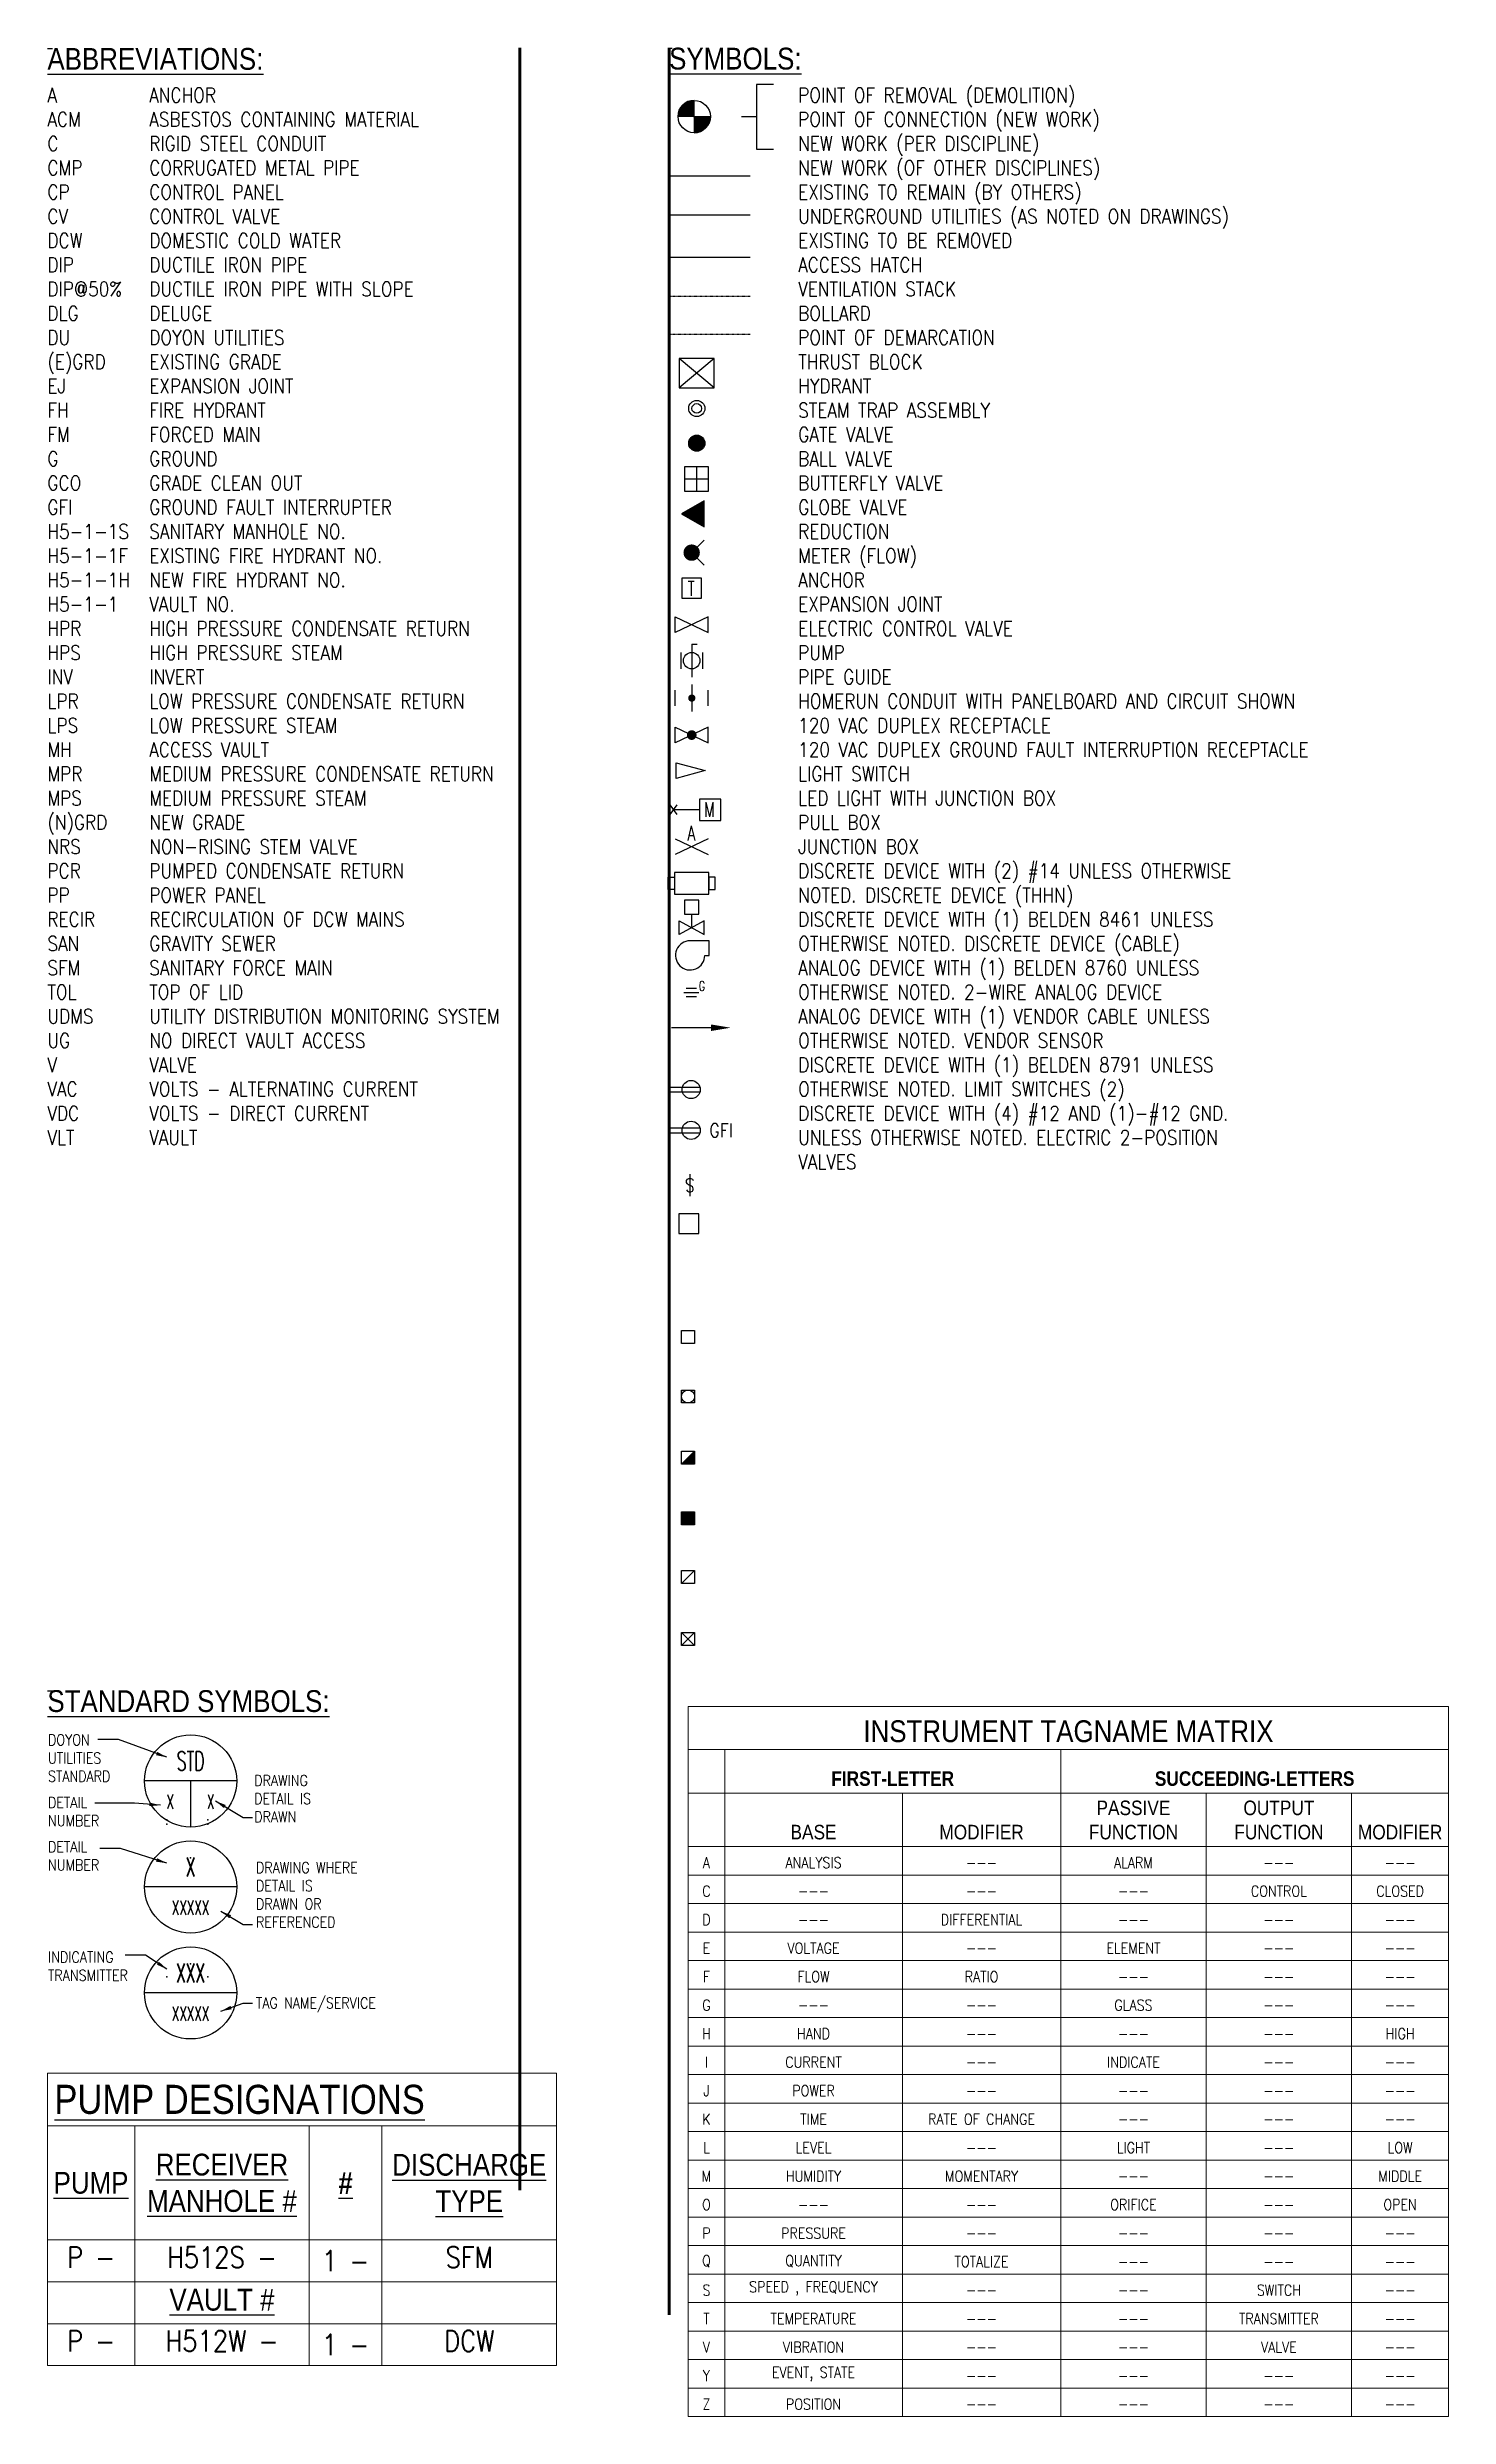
# Model space of a CAD drawing. Header units: inches. Extents: x 56 to 1835, y -627 to 575.
# Drawn here: x 56 to 634, y -492 to 486 of the extents above; entities that cross this region are included whole.
import ezdxf
from ezdxf.enums import TextEntityAlignment as Align

# ---------------------------------------------------------------- set-up
doc = ezdxf.new("R2010")
doc.units = ezdxf.units.IN
doc.header["$LTSCALE"] = 0.5
doc.header["$MEASUREMENT"] = 0
doc.linetypes.add('DEMO', pattern=[0.078125, 0.03125, -0.046875])
doc.linetypes.add('HIDDEN2', pattern=[0.1875, 0.125, -0.0625])
doc.layers.get('0').update_dxf_attribs({"lineweight": 18})
doc.layers.get('Defpoints').update_dxf_attribs({"color": 251, "lineweight": 140})
for name, color, linetype in [('TITLES', 111, 'Continuous'), ('TITLES @ 1', 111, 'Continuous'), ('TITLES @ 48', 111, 'Continuous')]:
    doc.layers.add(name, color=color, linetype=linetype)
doc.styles.add('Note', font='romans.shx', dxfattribs={"width": 0.85})
doc.styles.add('RomanS', font='romans.shx', dxfattribs={"width": 0.85})
doc.styles.get("Standard").update_dxf_attribs({"font": 'romans.shx', "width": 0.85})
doc.dimstyles.get("Standard").update_dxf_attribs({"dimtxt": 0.18, "dimasz": 0.18, "dimexe": 0.18, "dimexo": 0.0625, "dimgap": 0.09, "dimtad": 0, "dimtih": 1, "dimtoh": 1, "dimdec": 4, "dimzin": 0, "dimdsep": 46, "dimtxsty": 'Standard', "dimcen": 0.09, "dimadec": 0, "dimazin": 0, "dimtfac": 1, "dimtdec": 4, "dimtofl": 0, "dimtmove": 0, "dimatfit": 3, "dimfxl": 1, "dimtolj": 1, "dimtzin": 0, "dimarcsym": 0})

msp = doc.modelspace()

# ---------------------------------------------------------------- texts
at = {"layer": 'TITLES', "style": 'RomanS', "width": 0.7}
for s, height, p in [('T', 6, (320.36, 259.69)), ('M', 6, (327.16, 168.54)), ('A', 6, (320.23, 158.72)), ('G', 4, (325, 96.67))]:
    msp.add_text(s, height=height, dxfattribs=at).set_placement(p)
at = {"layer": 'TITLES', "style": 'RomanS'}
msp.add_text('x', height=6, dxfattribs=at).set_placement((312.25, 169.42))
at = {"layer": 'TITLES', "color": 111, "linetype": 'Continuous', "lineweight": -3, "style": 'Note', "width": 0.85}
msp.add_text('GFI', height=5.625, dxfattribs=at).set_placement((334.13, 39.13), align=Align.MIDDLE)
at = {"layer": 'TITLES', "style": 'RomanS', "width": 0.6}
for s, height, p in [('STD', 7.8, (115.37, -224.95)), ('X', 6, (106.89, -240.86)), ('X', 6, (123.63, -240.86)), ('X', 7.8, (115.37, -268.66)), ('XXXXX', 6, (115.33, -284.58)), ('XXX', 7.8, (115.37, -312.38)), ('XXXXX', 6, (115.33, -328.29))]:
    msp.add_text(s, height=height, dxfattribs=at).set_placement(p, align=Align.CENTER)
at = {"layer": 'TITLES', "attachment_point": 1, "style": 'RomanS'}
for s, insert, char_height, width in [('\\pi-48,l48,t18,42;A^I^IANCHOR\\P\\pi-42,l42;ACM^I^IASBESTOS CONTAINING MATERIAL{\\H1.8333x; }\\PC^I^IRIGID STEEL CONDUIT{\\H1.5556x; }\\P\\pt42;CMP ^ICORRUGATED METAL PIPE{\\H1.6481x; }\\P\\pt18,42;CP^I^ICONTROL PANEL{\\H1.6173x; }\\PCV ^I^ICONTROL VALVE{\\H1.6276x; }\\PDCW^I^IDOMESTIC COLD WATER{\\H1.6241x; }\\PDIP^I^IDUCTILE IRON PIPE{\\H1.6253x; }\\P\\pt42;DIP@50%^IDUCTILE IRON PIPE WITH SLOPE{\\H1.6249x; }\\P\\pt18,42;DLG^I^IDELUGE{\\H1.625x; }\\PDU^I^IDOYON UTILITIES{\\H1.625x; }\\P\\pt42;(E)GRD^IEXISTING GRADE{\\H1.8155x; }\\P\\pt18,42;EJ^I^IEXPANSION JOINT{\\H1.5615x; }\\PFH^I^IFIRE HYDRANT{\\H1.6462x; }\\PFM^I^IFORCED MAIN{\\H1.6179x; }\\PG^I^IGROUND{\\H1.6273x; }\\PGCO^I^IGRADE CLEAN OUT{\\H1.6242x; }\\PGFI^I^IGROUND FAULT INTERRUPTER{\\H1.6253x; }\\P\\pt42;H5-1-1S^ISANITARY MANHOLE NO.{\\H1.6249x; }\\PH5-1-1F^IEXISTING FIRE HYDRANT NO.{\\H1.625x; }\\PH5-1-1H^INEW FIRE HYDRANT NO.{\\H1.625x; }\\PH5-1-1^IVAULT NO.{\\H1.625x; }\\P\\pt18,42;HPR^I^IHIGH PRESSURE CONDENSATE RETURN{\\H1.625x; }\\PHPS^I^IHIGH PRESSURE STEAM{\\H1.625x; }\\PINV^I^IINVERT{\\H1.625x; }\\PLPR^I^ILOW PRESSURE CONDENSATE RETURN{\\H1.625x; }\\PLPS^I^ILOW PRESSURE STEAM{\\H1.625x; }\\PMH^I^IACCESS VAULT{\\H1.625x; }\\PMPR^I^IMEDIUM PRESSURE CONDENSATE RETURN{\\H1.625x; }\\PMPS^I^IMEDIUM PRESSURE STEAM{\\H1.625x; }\\P\\pt42;(N)GRD^INEW GRADE{\\H1.8155x; }\\P\\pt18,42;NRS^I^INON-RISING STEM VALVE{\\H1.5615x; }\\PPCR^I^IPUMPED CONDENSATE RETURN{\\H1.6462x; }\\PPP^I^IPOWER PANEL{\\H1.6179x; }\\P\\pt42;RECIR^IRECIRCULATION OF DCW MAINS{\\H1.6273x; }\\P\\pt18,42;SAN^I^IGRAVITY SEWER{\\H1.6242x; }\\PSFM^I^ISANITARY FORCE MAIN{\\H1.6253x; }\\PTOL^I^ITOP OF LID{\\H1.6249x; }\\P\\pt42;UDMS^IUTILITY DISTRIBUTION MONITORING SYSTEM{\\H1.625x; }\\P\\pt18,42;UG^I^INO DIRECT VAULT ACCESS{\\H1.625x; }\\PV^I^IVALVE{\\H1.625x; }\\PVAC^I^IVOLTS - ALTERNATING CURRENT{\\H1.625x; }\\PVDC^I^IVOLTS - DIRECT CURRENT{\\H1.625x; }\\PVLT^I^IVAULT{\\H1.625x; }', (56.28, 469.26), 6, 222.5186), ('POINT OF REMOVAL (DEMOLITION)\\PPOINT OF CONNECTION (NEW WORK)\\PNEW WORK (PER DISCIPLINE)\\PNEW WORK (OF OTHER DISCIPLINES)\\PEXISTING TO REMAIN (BY OTHERS)\\PUNDERGROUND UTILITIES (AS NOTED ON DRAWINGS)\\PEXISTING TO BE REMOVED\\PACCESS HATCH\\PVENTILATION STACK\\PBOLLARD\\PPOINT OF DEMARCATION\\PTHRUST BLOCK\\PHYDRANT\\PSTEAM TRAP ASSEMBLY\\PGATE VALVE\\PBALL VALVE\\PBUTTERFLY VALVE\\PGLOBE VALVE\\PREDUCTION\\PMETER (FLOW)\\PANCHOR\\PEXPANSION JOINT\\PELECTRIC CONTROL VALVE\\PPUMP\\PPIPE GUIDE\\PHOMERUN CONDUIT WITH PANELBOARD AND CIRCUIT SHOWN \\P120 VAC DUPLEX RECEPTACLE\\P120 VAC DUPLEX GROUND FAULT INTERRUPTION RECEPTACLE\\PLIGHT SWITCH\\PLED LIGHT WITH JUNCTION BOX \\PPULL BOX\\PJUNCTION BOX   \\P\\pt18;DISCRETE DEVICE WITH (2) #14 UNLESS OTHERWISE NOTED. DISCRETE DEVICE (THHN)\\PDISCRETE DEVICE WITH (1) BELDEN 8461 UNLESS OTHERWISE NOTED. DISCRETE DEVICE (CABLE)\\PANALOG DEVICE WITH (1) BELDEN 8760 UNLESS OTHERWISE NOTED. 2-WIRE ANALOG DEVICE\\PANALOG DEVICE WITH (1) VENDOR CABLE UNLESS OTHERWISE NOTED. VENDOR SENSOR\\PDISCRETE DEVICE WITH (1) BELDEN 8791 UNLESS OTHERWISE NOTED. LIMIT SWITCHES (2)\\PDISCRETE DEVICE WITH (4) #12 AND (1)-#12 GND. UNLESS OTHERWISE NOTED. ELECTRIC 2-POSITION VALVES', (365.95, 469.26), 6, 204.8677), ('DOYON\\PUTILITIES\\PSTANDARD', (56.53, -210.1), 4.5, 43.1433), ('DRAWING\\PDETAIL IS\\PDRAWN', (141.59, -226.86), 4.5, 43.1433), ('DETAIL\\PNUMBER', (56.53, -235.95), 4.5, 43.1433), ('DETAIL\\PNUMBER', (56.53, -254.22), 4.5, 43.1433), ('DRAWING WHERE\\PDETAIL IS\\PDRAWN OR\\PREFERENCED', (142.33, -262.79), 4.5, 68.5838), ('INDICATING TRANSMITTER', (56.53, -299.72), 4.5, 43.1433), ('TAG NAME/SERVICE', (142.29, -318.63), 4.5, 68.5838)]:
    msp.add_mtext(s, dxfattribs=dict(at, insert=insert, char_height=char_height, width=width))

# ---------------------------------------------------------------- blocks, each defined once
blk = doc.blocks.new('*U121')
at = {"layer": 'TITLES @ 1', "insert": (56.28, 485.7), "char_height": 0.1875, "width": 1.3444, "attachment_point": 1, "style": 'RomanS'}
blk.add_mtext('{\\fArial|b0|i0|c0|p34;\\LABBREVIATIONS:}', dxfattribs=at)
at = {"layer": 'TITLES @ 48', "insert": (56.28, 485.7), "char_height": 9, "width": 64.5333, "attachment_point": 1, "style": 'RomanS'}
blk.add_mtext('{\\fArial|b0|i0|c0|p34;\\LABBREVIATIONS:}', dxfattribs=at)
blk = doc.blocks.new('*U123')
at = {"layer": 'TITLES @ 1', "insert": (56.28, -191.84), "char_height": 0.1875, "width": 4.7996, "attachment_point": 1, "style": 'RomanS'}
blk.add_mtext('{\\fArial|b0|i0|c0|p34;\\LSTANDARD SYMBOLS:}', dxfattribs=at)
at = {"layer": 'TITLES @ 48', "insert": (56.28, -191.84), "char_height": 9, "width": 230.3811, "attachment_point": 1, "style": 'RomanS'}
blk.add_mtext('{\\fArial|b0|i0|c0|p34;\\LSTANDARD SYMBOLS:}', dxfattribs=at)
blk = doc.blocks.new('*T117')
at = {"layer": 'Defpoints', "color": 8, "linetype": 'ByBlock', "lineweight": 0}
for p, q in [((0, 0), (210, 0)), ((0, 0), (0, -120.63)), ((210, 0), (210, -120.63)), ((0, -21.76), (210, -21.76)), ((36, -21.76), (36, -120.63)), ((108, -21.76), (108, -120.63)), ((138, -21.76), (138, -120.63)), ((0, -68.79), (210, -68.79)), ((0, -86.07), (210, -86.07)), ((0, -103.35), (210, -103.35)), ((0, -120.63), (210, -120.63))]:
    blk.add_line(p, q, dxfattribs=at)
at = {"layer": 'TITLES', "color": 0, "style": 'RomanS'}
for s, insert, char_height, width, attachment_point in [('{\\fArial|b0|i0|c0|p34;\\LPUMP DESIGNATIONS}', (2.88, -10.88), 12, 204.24, 4), ('{\\fArial|b0|i0|c0|p34;\\LRECEIVER MANHOLE #}', (72, -45.28), 9, 66.24, 5), ('{\\fArial|b0|i0|c0|p34;\\LDISCHARGE TYPE}', (174, -45.28), 9, 66.24, 5), ('{\\fArial|b0|i0|c0|p34;\\LPUMP}', (18, -45.28), 9, 30.24, 5), ('{\\fArial|b1|i0|c0|p34;\\L#}', (123, -45.28), 9, 24.24, 5), ('P -', (18, -71.67), 8.64, 30.24, 2), ('H512S -', (72, -71.67), 8.64, 66.24, 2), ('1 -', (123, -77.43), 8.64, 24.24, 5), ('SFM', (174, -71.67), 8.64, 66.24, 2), ('{\\fArial|b0|i0|c0|p34;\\LVAULT #}', (72, -88.95), 9, 66.24, 2), ('P -', (18, -106.23), 8.64, 30.24, 2), ('H512W -', (72, -106.23), 8.64, 66.24, 2), ('DCW', (174, -106.23), 8.64, 66.24, 2), ('1 -', (123, -111.99), 8.64, 24.24, 5)]:
    blk.add_mtext(s, dxfattribs=dict(at, insert=insert, char_height=char_height, width=width, attachment_point=attachment_point))
blk = doc.blocks.new('TARGET')
at = {"color": 0}
for p, q in [((-5, 0.22), (-0.22, 5)), ((-4.86, 0), (-5, 0.14)), ((-4.51, 0), (-4.98, 0.47)), ((-4.96, 0.6), (-0.6, 4.96)), ((-4.15, 0), (-4.94, 0.79)), ((-4.89, 1.03), (-1.03, 4.89)), ((-3.8, 0), (-4.88, 1.08)), ((-4.86, 0), (0, 4.86)), ((-3.45, 0), (-4.81, 1.36)), ((-4.77, 1.5), (-1.5, 4.77)), ((-3.09, 0), (-4.73, 1.63)), ((-2.74, 0), (-4.63, 1.89)), ((-4.55, 2.08), (-2.08, 4.55)), ((-2.38, 0), (-4.52, 2.14)), ((-4.5, 0), (0, 4.5)), ((-2.03, 0), (-4.4, 2.37)), ((-1.68, 0), (-4.27, 2.6)), ((-4.15, 0), (0, 4.15)), ((-1.32, 0), (-4.14, 2.81)), ((-4.06, 2.92), (-2.92, 4.06)), ((-0.97, 0), (-3.99, 3.02)), ((-0.62, 0), (-3.83, 3.21)), ((-3.8, 0), (0, 3.8)), ((-0.26, 0), (-3.66, 3.4)), ((0, 0.09), (-3.49, 3.58)), ((-3.44, 0), (0, 3.44)), ((0, 0.44), (-3.31, 3.75)), ((0, 0.8), (-3.11, 3.91)), ((-3.09, 0), (0, 3.09)), ((0, 1.15), (-2.91, 4.06)), ((-2.74, 0), (0, 2.74)), ((0, 1.5), (-2.7, 4.21)), ((0, 1.86), (-2.48, 4.34)), ((-2.38, 0), (0, 2.38)), ((0, 2.21), (-2.25, 4.46)), ((-2.03, 0), (0, 2.03)), ((0, 2.57), (-2.01, 4.58)), ((0, 2.92), (-1.76, 4.68)), ((-1.68, 0), (0, 1.68)), ((0, 3.27), (-1.5, 4.77)), ((-1.32, 0), (0, 1.32)), ((0, 3.63), (-1.22, 4.85)), ((-0.97, 0), (0, 0.97)), ((0, 3.98), (-0.93, 4.91)), ((0, 4.33), (-0.63, 4.96)), ((-0.62, 0), (0, 0.62)), ((0, 4.69), (-0.3, 4.99)), ((-0.26, 0), (0, 0.26)), ((0, -4.69), (4.69, 0)), ((0, -4.33), (4.33, 0)), ((0, -3.98), (3.98, 0)), ((0, -3.63), (3.63, 0)), ((0, -3.27), (3.27, 0)), ((0, -2.92), (2.92, 0)), ((0, -2.57), (2.57, 0)), ((0, -2.21), (2.21, 0)), ((0, -1.86), (1.86, 0)), ((0, -1.51), (1.51, 0)), ((0, -1.15), (1.15, 0)), ((0, -0.8), (0.8, 0)), ((0, -0.44), (0.44, 0)), ((0, -0.09), (0.09, 0)), ((3.58, -3.49), (0.09, 0)), ((3.75, -3.31), (0.44, 0)), ((3.91, -3.11), (0.8, 0)), ((4.06, -2.91), (1.15, 0)), ((4.21, -2.7), (1.5, 0)), ((4.34, -2.48), (1.86, 0)), ((4.46, -2.25), (2.21, 0)), ((4.58, -2.01), (2.57, 0)), ((4.68, -1.76), (2.92, 0)), ((4.77, -1.5), (3.27, 0)), ((4.85, -1.22), (3.63, 0)), ((4.91, -0.93), (3.98, 0)), ((4.96, -0.63), (4.33, 0)), ((4.99, -0.3), (4.69, 0)), ((3.4, -3.66), (0, -0.26)), ((3.21, -3.83), (0, -0.62)), ((3.02, -3.99), (0, -0.97)), ((2.81, -4.14), (0, -1.32)), ((2.6, -4.27), (0, -1.68)), ((2.37, -4.4), (0, -2.03)), ((2.14, -4.52), (0, -2.38)), ((1.89, -4.63), (0, -2.74)), ((1.63, -4.73), (0, -3.09)), ((1.36, -4.81), (0, -3.45)), ((1.08, -4.88), (0, -3.8)), ((0.79, -4.94), (0, -4.15)), ((0.47, -4.98), (0, -4.51)), ((0.14, -5), (0, -4.86)), ((0.04, -5), (5, -0.04)), ((0.41, -4.98), (4.98, -0.41)), ((0.82, -4.93), (4.93, -0.82)), ((1.26, -4.84), (4.84, -1.26)), ((1.78, -4.67), (4.67, -1.78)), ((2.45, -4.36), (4.36, -2.45))]:
    blk.add_line(p, q, dxfattribs=at)
for q in [(-5, 0), (0, 5), (0, -5), (5, 0)]:
    blk.add_line((0, 0), q)
blk.add_circle((0, 0), 5)
for start, end in [(90, 180), (270, 0)]:
    blk.add_arc((0, 0), 5, start, end)
blk = doc.blocks.new('Pt of Demarcation')
at = {"layer": 'TITLES'}
for p, q in [((-5, 0), (5, 0)), ((0, 5), (0, -5))]:
    blk.add_line(p, q, dxfattribs=at)
blk.add_lwpolyline([(-5, 5), (-5, -5), (5, -5), (5, 5)], close=True, dxfattribs=at)
for points in [[(-5, 5), (0, 0), (-5, 0), (-5, 5)], [(-5, 5), (0, 0), (0, 5), (-5, 5)], [(5, -5), (0, 0), (0, -5), (5, -5)], [(5, -5), (0, 0), (5, 0), (5, -5)]]:
    blk.add_solid(points, dxfattribs=at)
blk = doc.blocks.new('*U122')
at = {"layer": 'TITLES @ 1', "insert": (312.73, 485.81), "char_height": 0.1875, "width": 3.2381, "attachment_point": 1, "style": 'RomanS'}
blk.add_mtext('{\\fArial|b0|i0|c0|p34;\\LSYMBOLS:}', dxfattribs=at)
at = {"layer": 'TITLES @ 48', "insert": (312.73, 485.81), "char_height": 9, "width": 155.4302, "attachment_point": 1, "style": 'RomanS'}
blk.add_mtext('{\\fArial|b0|i0|c0|p34;\\LSYMBOLS:}', dxfattribs=at)
blk = doc.blocks.new('thrstblk')
blk.add_lwpolyline([(28.4, -49.2), (0, 0), (-28.4, -49.2)], close=True)
blk.add_solid([(-28.4, -49.2), (28.4, -49.2), (0, 0), (28.4, -49.2)])
blk = doc.blocks.new('fh')
for p, q in [((13, 12.7), (27.7, 27.5)), ((13, -13.1), (27.8, -27.8))]:
    blk.add_line(p, q)
at = {"const_width": 18}
blk.add_lwpolyline([(-9, 0, 1), (9, 0, 1)], format="xyb", close=True, dxfattribs=at)
blk = doc.blocks.new('*T114')
at = {"layer": 'TITLES', "color": 0, "linetype": 'ByBlock', "lineweight": -2}
for p, q in [((0, 0), (313.61, 0)), ((0, 0), (0, -293.04)), ((313.61, 0), (313.61, -293.04)), ((0, -17.76), (313.61, -17.76)), ((15, -17.76), (15, -293.04)), ((153.61, -17.76), (153.61, -293.04)), ((0, -35.76), (313.61, -35.76)), ((88.31, -35.76), (88.31, -293.04)), ((213.61, -35.76), (213.61, -293.04)), ((273.61, -35.76), (273.61, -293.04)), ((0, -57.84), (313.61, -57.84)), ((0, -69.6), (313.61, -69.6)), ((0, -81.36), (313.61, -81.36)), ((0, -93.12), (313.61, -93.12)), ((0, -104.88), (313.61, -104.88)), ((0, -116.64), (313.61, -116.64)), ((0, -128.4), (313.61, -128.4)), ((0, -140.16), (313.61, -140.16)), ((0, -151.92), (313.61, -151.92)), ((0, -163.68), (313.61, -163.68)), ((0, -175.44), (313.61, -175.44)), ((0, -187.2), (313.61, -187.2)), ((0, -198.96), (313.61, -198.96)), ((0, -210.72), (313.61, -210.72)), ((0, -222.48), (313.61, -222.48)), ((0, -234.24), (313.61, -234.24)), ((0, -246), (313.61, -246)), ((0, -257.76), (313.61, -257.76)), ((0, -269.52), (313.61, -269.52)), ((0, -281.28), (313.61, -281.28)), ((0, -293.04), (313.61, -293.04))]:
    blk.add_line(p, q, dxfattribs=at)
at = {"layer": 'TITLES', "color": 0, "attachment_point": 8, "style": 'RomanS'}
for s, insert, char_height, width in [('{\\fArial|b0|i0|c0|p34;\\C7;INSTRUMENT TAGNAME MATRIX}', (156.81, -14.88), 9, 307.8533), ('{\\fArial|b1|i0|c0|p34;\\C7;FIRST-LETTER}', (84.31, -32.88), 6, 132.8533), ('{\\fArial|b1|i0|c0|p34;\\C7;SUCCEEDING-LETTERS}', (233.61, -32.88), 6, 154.24), ('{\\fCalibri|b1|i0|c0;\\C7;', (7.5, -32.88), 0.1389, 9.24), ('{\\fArial|b0|i0|c0|p34;\\C7;PASSIVE FUNCTION}', (183.61, -54.96), 6, 54.24), ('{\\fArial|b0|i0|c0|p34;\\C7;OUTPUT FUNCTION}', (243.61, -54.96), 6, 54.24), ('{\\fArial|b0|i0|c0|p34;\\C7;BASE}', (51.65, -54.96), 6, 67.5467), ('{\\fArial|b0|i0|c0|p34;\\C7;MODIFIER}', (120.96, -54.96), 6, 59.5467), ('{\\fArial|b0|i0|c0|p34;\\C7;MODIFIER}', (293.61, -54.96), 6, 34.24), ('{\\C7;A}', (7.5, -66.72), 4.5, 9.24), ('ANALYSIS', (51.65, -66.72), 4.5, 67.5467), ('---', (120.96, -66.72), 4.5, 59.5467), ('ALARM', (183.61, -66.72), 4.5, 54.24), ('---', (243.61, -66.72), 4.5, 54.24), ('---', (293.61, -66.72), 4.5, 34.24), ('{\\C7;C}', (7.5, -78.48), 4.5, 9.24), ('---', (51.65, -78.48), 4.5, 67.5467), ('---', (120.96, -78.48), 4.5, 59.5467), ('---', (183.61, -78.48), 4.5, 54.24), ('CONTROL', (243.61, -78.48), 4.5, 54.24), ('CLOSED', (293.61, -78.48), 4.5, 34.24), ('{\\C7;D}', (7.5, -90.24), 4.5, 9.24), ('DIFFERENTIAL', (120.96, -90.24), 4.5, 59.5467), ('{\\C7;E}', (7.5, -102), 4.5, 9.24), ('VOLTAGE', (51.65, -102), 4.5, 67.5467), ('---', (51.65, -90.24), 4.5, 67.5467), ('ELEMENT', (183.61, -102), 4.5, 54.24), ('---', (183.61, -90.24), 4.5, 54.24), ('---', (243.61, -90.24), 4.5, 54.24), ('---', (293.61, -90.24), 4.5, 34.24), ('---', (120.96, -102), 4.5, 59.5467), ('---', (243.61, -102), 4.5, 54.24), ('---', (293.61, -102), 4.5, 34.24), ('{\\C7;F}', (7.5, -113.76), 4.5, 9.24), ('FLOW', (51.65, -113.76), 4.5, 67.5467), ('RATIO', (120.96, -113.76), 4.5, 59.5467), ('---', (183.61, -113.76), 4.5, 54.24), ('---', (243.61, -113.76), 4.5, 54.24), ('---', (293.61, -113.76), 4.5, 34.24), ('{\\C7;G}', (7.5, -125.52), 4.5, 9.24), ('---', (51.65, -125.52), 4.5, 67.5467), ('---', (120.96, -125.52), 4.5, 59.5467), ('GLASS', (183.61, -125.52), 4.5, 54.24), ('---', (243.61, -125.52), 4.5, 54.24), ('---', (293.61, -125.52), 4.5, 34.24), ('{\\C7;H}', (7.5, -137.28), 4.5, 9.24), ('HAND', (51.65, -137.28), 4.5, 67.5467), ('---', (120.96, -137.28), 4.5, 59.5467), ('---', (183.61, -137.28), 4.5, 54.24), ('---', (243.61, -137.28), 4.5, 54.24), ('HIGH', (293.61, -137.28), 4.5, 34.24), ('{\\C7;I}', (7.5, -149.04), 4.5, 9.24), ('CURRENT', (51.65, -149.04), 4.5, 67.5467), ('INDICATE', (183.61, -149.04), 4.5, 54.24), ('{\\C7;J}', (7.5, -160.8), 4.5, 9.24), ('POWER', (51.65, -160.8), 4.5, 67.5467), ('---', (120.96, -149.04), 4.5, 59.5467), ('---', (243.61, -149.04), 4.5, 54.24), ('---', (293.61, -149.04), 4.5, 34.24), ('---', (120.96, -160.8), 4.5, 59.5467), ('---', (183.61, -160.8), 4.5, 54.24), ('---', (243.61, -160.8), 4.5, 54.24), ('---', (293.61, -160.8), 4.5, 34.24), ('{\\C7;K}', (7.5, -172.56), 4.5, 9.24), ('TIME', (51.65, -172.56), 4.5, 67.5467), ('RATE OF CHANGE', (120.96, -172.56), 4.5, 59.5467), ('---', (183.61, -172.56), 4.5, 54.24), ('---', (243.61, -172.56), 4.5, 54.24), ('---', (293.61, -172.56), 4.5, 34.24), ('{\\C7;L}', (7.5, -184.32), 4.5, 9.24), ('LEVEL', (51.65, -184.32), 4.5, 67.5467), ('---', (120.96, -184.32), 4.5, 59.5467), ('LIGHT', (183.61, -184.32), 4.5, 54.24), ('---', (243.61, -184.32), 4.5, 54.24), ('LOW', (293.61, -184.32), 4.5, 34.24), ('{\\C7;M}', (7.5, -196.08), 4.5, 9.24), ('HUMIDITY', (51.65, -196.08), 4.5, 67.5467), ('MOMENTARY', (120.96, -196.08), 4.5, 59.5467), ('---', (183.61, -196.08), 4.5, 54.24), ('---', (243.61, -196.08), 4.5, 54.24), ('MIDDLE', (293.61, -196.08), 4.5, 34.24), ('{\\C7;O}', (7.5, -207.84), 4.5, 9.24), ('ORIFICE', (183.61, -207.84), 4.5, 54.24), ('OPEN', (293.61, -207.84), 4.5, 34.24), ('---', (51.65, -207.84), 4.5, 67.5467), ('---', (120.96, -207.84), 4.5, 59.5467), ('---', (243.61, -207.84), 4.5, 54.24), ('{\\C7;P}', (7.5, -219.6), 4.5, 9.24), ('PRESSURE', (51.65, -219.6), 4.5, 67.5467), ('---', (120.96, -219.6), 4.5, 59.5467), ('---', (183.61, -219.6), 4.5, 54.24), ('---', (243.61, -219.6), 4.5, 54.24), ('---', (293.61, -219.6), 4.5, 34.24), ('{\\C7;Q}', (7.5, -231.36), 4.5, 9.24), ('QUANTITY', (51.65, -231.36), 4.5, 67.5467), ('TOTALIZE', (120.96, -231.36), 4.5, 59.5467), ('---', (183.61, -231.36), 4.5, 54.24), ('---', (243.61, -231.36), 4.5, 54.24), ('---', (293.61, -231.36), 4.5, 34.24), ('{\\C7;S}', (7.5, -243.12), 4.5, 9.24), ('SPEED , FREQUENCY', (51.65, -243.12), 4.5, 67.5467), ('---', (120.96, -243.12), 4.5, 59.5467), ('---', (183.61, -243.12), 4.5, 54.24), ('SWITCH', (243.61, -243.12), 4.5, 54.24), ('---', (293.61, -243.12), 4.5, 34.24), ('{\\C7;T}', (7.5, -254.88), 4.5, 9.24), ('TEMPERATURE', (51.65, -254.88), 4.5, 67.5467), ('---', (120.96, -254.88), 4.5, 59.5467), ('---', (183.61, -254.88), 4.5, 54.24), ('TRANSMITTER', (243.61, -254.88), 4.5, 54.24), ('---', (293.61, -254.88), 4.5, 34.24), ('{\\C7;V}', (7.5, -266.64), 4.5, 9.24), ('VIBRATION', (51.65, -266.64), 4.5, 67.5467), ('VALVE', (243.61, -266.64), 4.5, 54.24), ('EVENT, STATE', (51.65, -278.4), 4.5, 67.5467), ('---', (120.96, -266.64), 4.5, 59.5467), ('---', (183.61, -266.64), 4.5, 54.24), ('---', (293.61, -266.64), 4.5, 34.24), ('{\\C7;Y}', (7.5, -278.4), 4.5, 9.24), ('---', (120.96, -278.4), 4.5, 59.5467), ('---', (183.61, -278.4), 4.5, 54.24), ('---', (243.61, -278.4), 4.5, 54.24), ('---', (293.61, -278.4), 4.5, 34.24), ('{\\C7;Z}', (7.5, -290.16), 4.5, 9.24), ('POSITION', (51.65, -290.16), 4.5, 67.5467), ('---', (120.96, -290.16), 4.5, 59.5467), ('---', (183.61, -290.16), 4.5, 54.24), ('---', (243.61, -290.16), 4.5, 54.24), ('---', (293.61, -290.16), 4.5, 34.24)]:
    blk.add_mtext(s, dxfattribs=dict(at, insert=insert, char_height=char_height, width=width))
blk = doc.blocks.new('*U115')
at = {"layer": 'TITLES', "color": 111, "linetype": 'Continuous', "lineweight": -3}
blk.add_line((0, 9.14), (0, 0), dxfattribs=at)
at = {"layer": 'TITLES', "color": 111, "linetype": 'Continuous', "lineweight": -3, "style": 'Note', "width": 0.85}
blk.add_text('S', height=5.45, rotation=180, dxfattribs=at).set_placement((0, 4.57), align=Align.MIDDLE)

# ---------------------------------------------------------------- hatches: boundary and pattern name
at = {"layer": 'TITLES'}
for points in [[(320.8, 322.64, 1), (327.46, 322.64, 1)], [(323.2, -93.27), (317.87, -98.61), (323.2, -98.61)], [(323.2, -118.27), (317.87, -123.61), (323.2, -123.61)], [(323.2, -118.27), (317.87, -123.61), (317.87, -118.27)]]:
    msp.add_hatch(color=256, dxfattribs=at).paths.add_polyline_path(points)

# ---------------------------------------------------------------- linework, layer by layer
at = {"layer": 'Defpoints'}
for p, q in [((251.09, -398.14), (251.09, 485.81)), ((312.73, -449.55), (312.73, 485.81))]:
    msp.add_line(p, q, dxfattribs=at)
at = {"layer": 'TITLES'}
for p, q in [((355.77, 470.6), (348.79, 470.6)), ((348.79, 470.6), (348.79, 443.92)), ((348.79, 457.26), (342.62, 457.26)), ((348.79, 443.92), (355.77, 443.92)), ((331.33, 357.52), (316.93, 345.52)), ((331.33, 345.52), (316.93, 357.52)), ((317.59, 236.32), (317.59, 229.53)), ((322.04, 239.71), (322.04, 226.14)), ((322.04, 239.71), (324.23, 239.71)), ((326.49, 236.32), (326.49, 229.53)), ((315.18, 214.28), (315.18, 220.74)), ((322.09, 223.03), (322.09, 211.94)), ((328.9, 214.28), (328.9, 220.74)), ((315.69, 184.33), (315.69, 190.79)), ((315.69, 190.79), (327.56, 187.56)), ((327.56, 187.56), (315.69, 184.33)), ((325.25, 171.43), (314.68, 171.43)), ((322.04, 123.17), (322.04, 128.28)), ((329.98, 81.46), (313.69, 81.46)), ((323.2, -93.27), (317.87, -98.61)), ((317.87, -147.82), (323.2, -142.49)), ((317.87, -173.39), (323.2, -168.06)), ((323.2, -173.39), (317.87, -168.06))]:
    msp.add_line(p, q, dxfattribs=at)
at = {"layer": 'TITLES', "color": 111}
msp.add_line((346.16, 432.87), (312.73, 432.87), dxfattribs=at)
at = {"layer": 'TITLES', "color": 254}
msp.add_line((346.16, 416.73), (312.73, 416.73), dxfattribs=at)
at = {"layer": 'TITLES', "color": 253}
msp.add_line((346.16, 399.22), (312.73, 399.22), dxfattribs=at)
at = {"layer": 'TITLES', "color": 111, "linetype": 'HIDDEN2'}
msp.add_line((346.16, 383.11), (312.73, 383.11), dxfattribs=at)
at = {"layer": 'TITLES', "color": 111, "linetype": 'DEMO'}
msp.add_line((346.16, 367.51), (312.73, 367.51), dxfattribs=at)
at = {"layer": 'TITLES', "color": 111, "linetype": 'Continuous', "lineweight": -3}
for p, q in [((312.81, 56.97), (325.43, 56.97)), ((312.81, 54.97), (325.43, 54.97)), ((312.81, 40.13), (325.43, 40.13)), ((312.81, 38.13), (325.43, 38.13))]:
    msp.add_line(p, q, dxfattribs=at)
at = {"layer": 'TITLES', "linetype": 'Continuous'}
for p, q in [((134.37, -229.3), (96.34, -229.3)), ((115.36, -229.3), (115.36, -248.31)), ((134.37, -273.02), (96.34, -273.02)), ((134.37, -316.73), (96.34, -316.73))]:
    msp.add_line(p, q, dxfattribs=at)
at = {"layer": 'TITLES'}
for points in [[(316.93, 345.52), (331.33, 345.52), (331.33, 357.52), (316.93, 357.52)], [(326.13, 258.77), (326.13, 266.94), (317.95, 266.94), (317.95, 258.77)], [(328.9, 244.52), (328.9, 250.98), (315.18, 244.52), (315.18, 250.98)], [(328.9, 198.97), (328.9, 205.42), (315.18, 198.97), (315.18, 205.42)], [(334.04, 167.03), (334.04, 175.82), (325.25, 175.82), (325.25, 167.03)], [(314.93, 138.45), (312.3, 138.45), (312.3, 143.58), (314.93, 143.58)], [(314.93, 136.54), (329.15, 136.54), (329.15, 145.49), (314.93, 145.49)], [(329.15, 138.45), (331.78, 138.45), (331.78, 143.58), (329.15, 143.58)], [(324.98, 128.28), (324.98, 134.16), (319.1, 134.16), (319.1, 128.28)], [(327.19, 119.97), (327.19, 125.59), (316.89, 119.97), (316.89, 125.59)], [(324.96, -3.42), (324.96, 4.75), (316.79, 4.75), (316.79, -3.42)], [(323.2, -43.46), (323.2, -48.8), (317.87, -48.8), (317.87, -43.46)], [(323.2, -68.01), (323.2, -73.34), (317.87, -73.34), (317.87, -68.01)], [(323.2, -93.27), (323.2, -98.61), (317.87, -98.61), (317.87, -93.27)], [(323.2, -118.27), (323.2, -123.61), (317.87, -123.61), (317.87, -118.27)], [(323.2, -142.49), (323.2, -147.82), (317.87, -147.82), (317.87, -142.49)], [(323.2, -168.06), (323.2, -173.39), (317.87, -173.39), (317.87, -168.06)]]:
    msp.add_lwpolyline(points, close=True, dxfattribs=at)
for points, const_width in [([(321.34, 217.48, 1), (322.84, 217.48, 1)], 1.5), ([(321.04, 202.2, 1), (323.04, 202.2, 1)], 2)]:
    msp.add_lwpolyline(points, format="xyb", close=True, dxfattribs=dict(at, const_width=const_width))
for points in [[(328.9, 159.45), (315.18, 152.99)], [(315.18, 159.45), (328.9, 152.99)], [(319.82, 97.75), (324.01, 97.75)], [(318.77, 96.02), (325.05, 96.02)], [(319.82, 94.29), (324.01, 94.29)]]:
    msp.add_lwpolyline(points, dxfattribs=at)
msp.add_lwpolyline([(327.44, 111.34), (329.24, 111.34), (329.24, 117.38), (321.4, 117.38, 2.414214), (327.44, 111.34, -2.52939)], format="xyb", dxfattribs=at)
for centre, radius in [((324.13, 336.97), 3.33), ((324.13, 336.97), 2), ((324.13, 322.64), 3.33), ((322.04, 232.93), 3.39), ((320.54, -70.67), 2.67)]:
    msp.add_circle(centre, radius, dxfattribs=at)
at = {"layer": 'TITLES', "color": 111, "linetype": 'Continuous', "lineweight": -3}
for centre in [(321.81, 55.97), (321.81, 39.13)]:
    msp.add_circle(centre, 3.75, dxfattribs=at)
at = {"layer": 'TITLES', "linetype": 'Continuous'}
for centre in [(115.36, -229.3), (115.36, -273.02), (115.36, -316.73)]:
    msp.add_circle(centre, 19.01, dxfattribs=at)
at = {"layer": 'TITLES', "color": 250}
for p in [(115.36, -225.01), (105.48, -245.31), (105.48, -247.19), (122.39, -245.31), (122.39, -247.19), (115.36, -261.08), (105.48, -310.09), (115.36, -304.79), (122.39, -310.09)]:
    msp.add_point(p, dxfattribs=at)
at = {"layer": 'TITLES'}
msp.add_solid([(329.98, 82.82), (338.12, 81.47), (329.98, 80.11)], dxfattribs=at)

# ---------------------------------------------------------------- block references
for name, p in [('*T114', (320.64, -198.52)), ('*T117', (56.28, -349.86))]:
    msp.add_blockref(name, p)
for name, p in [('*U121', (0, 0)), ('*U122', (0, 0)), ('Pt of Demarcation', (324.02, 307.91)), ('*U123', (0, 0))]:
    msp.add_blockref(name, p, dxfattribs=at)
for name, p, xscale, yscale, zscale in [('TARGET', (323.06, 457.41), 1.333333333333333, 1.333333333333343, 1.333333333333333), ('fh', (322.03, 277.48), 0.1875, 0.1875, 0.1875)]:
    msp.add_blockref(name, p, dxfattribs=dict(at, xscale=xscale, yscale=yscale, zscale=zscale))
at = {"layer": 'TITLES', "xscale": 0.1875, "yscale": 0.1875, "zscale": 0.1875, "rotation": 90}
msp.add_blockref('thrstblk', (317.9, 293.47), dxfattribs=at)
at = {"layer": 'TITLES', "color": 111, "linetype": 'Continuous', "lineweight": -3}
msp.add_blockref('*U115', (321.32, 11.92), dxfattribs=at)

msp.set_redraw_order([(e.dxf.handle, doc.entitydb.next_handle()) for e in msp.query("TEXT MTEXT ATTDEF DIMENSION ARC_DIMENSION")])  # texts and dimensions are drawn at this point

# ---------------------------------------------------------------- leaders
at = {"layer": 'TITLES'}
for points in [[(105.59, -219.54), (85.55, -212.13), (77.04, -212.13)], [(102.89, -239.31), (92.26, -238.46), (75.91, -238.46)], [(125.59, -237.56), (137.08, -244.38), (140.83, -244.38)], [(105.59, -263.25), (86.47, -257.11), (77.96, -257.11)], [(127.82, -283.03), (137.08, -288.48), (140.83, -288.48)], [(105.59, -306.96), (96.81, -301.11), (88.3, -301.11)], [(127.82, -324.31), (137.08, -320.97), (140.83, -320.97)]]:
    msp.add_leader(points, dimstyle='Standard', override={"dimscale": 48, "dimasz": 0.09375, "dimgap": 0.09, "dimtad": 0, "dimclrd": 254}, dxfattribs=at)

doc.saveas('drawing.dxf')
